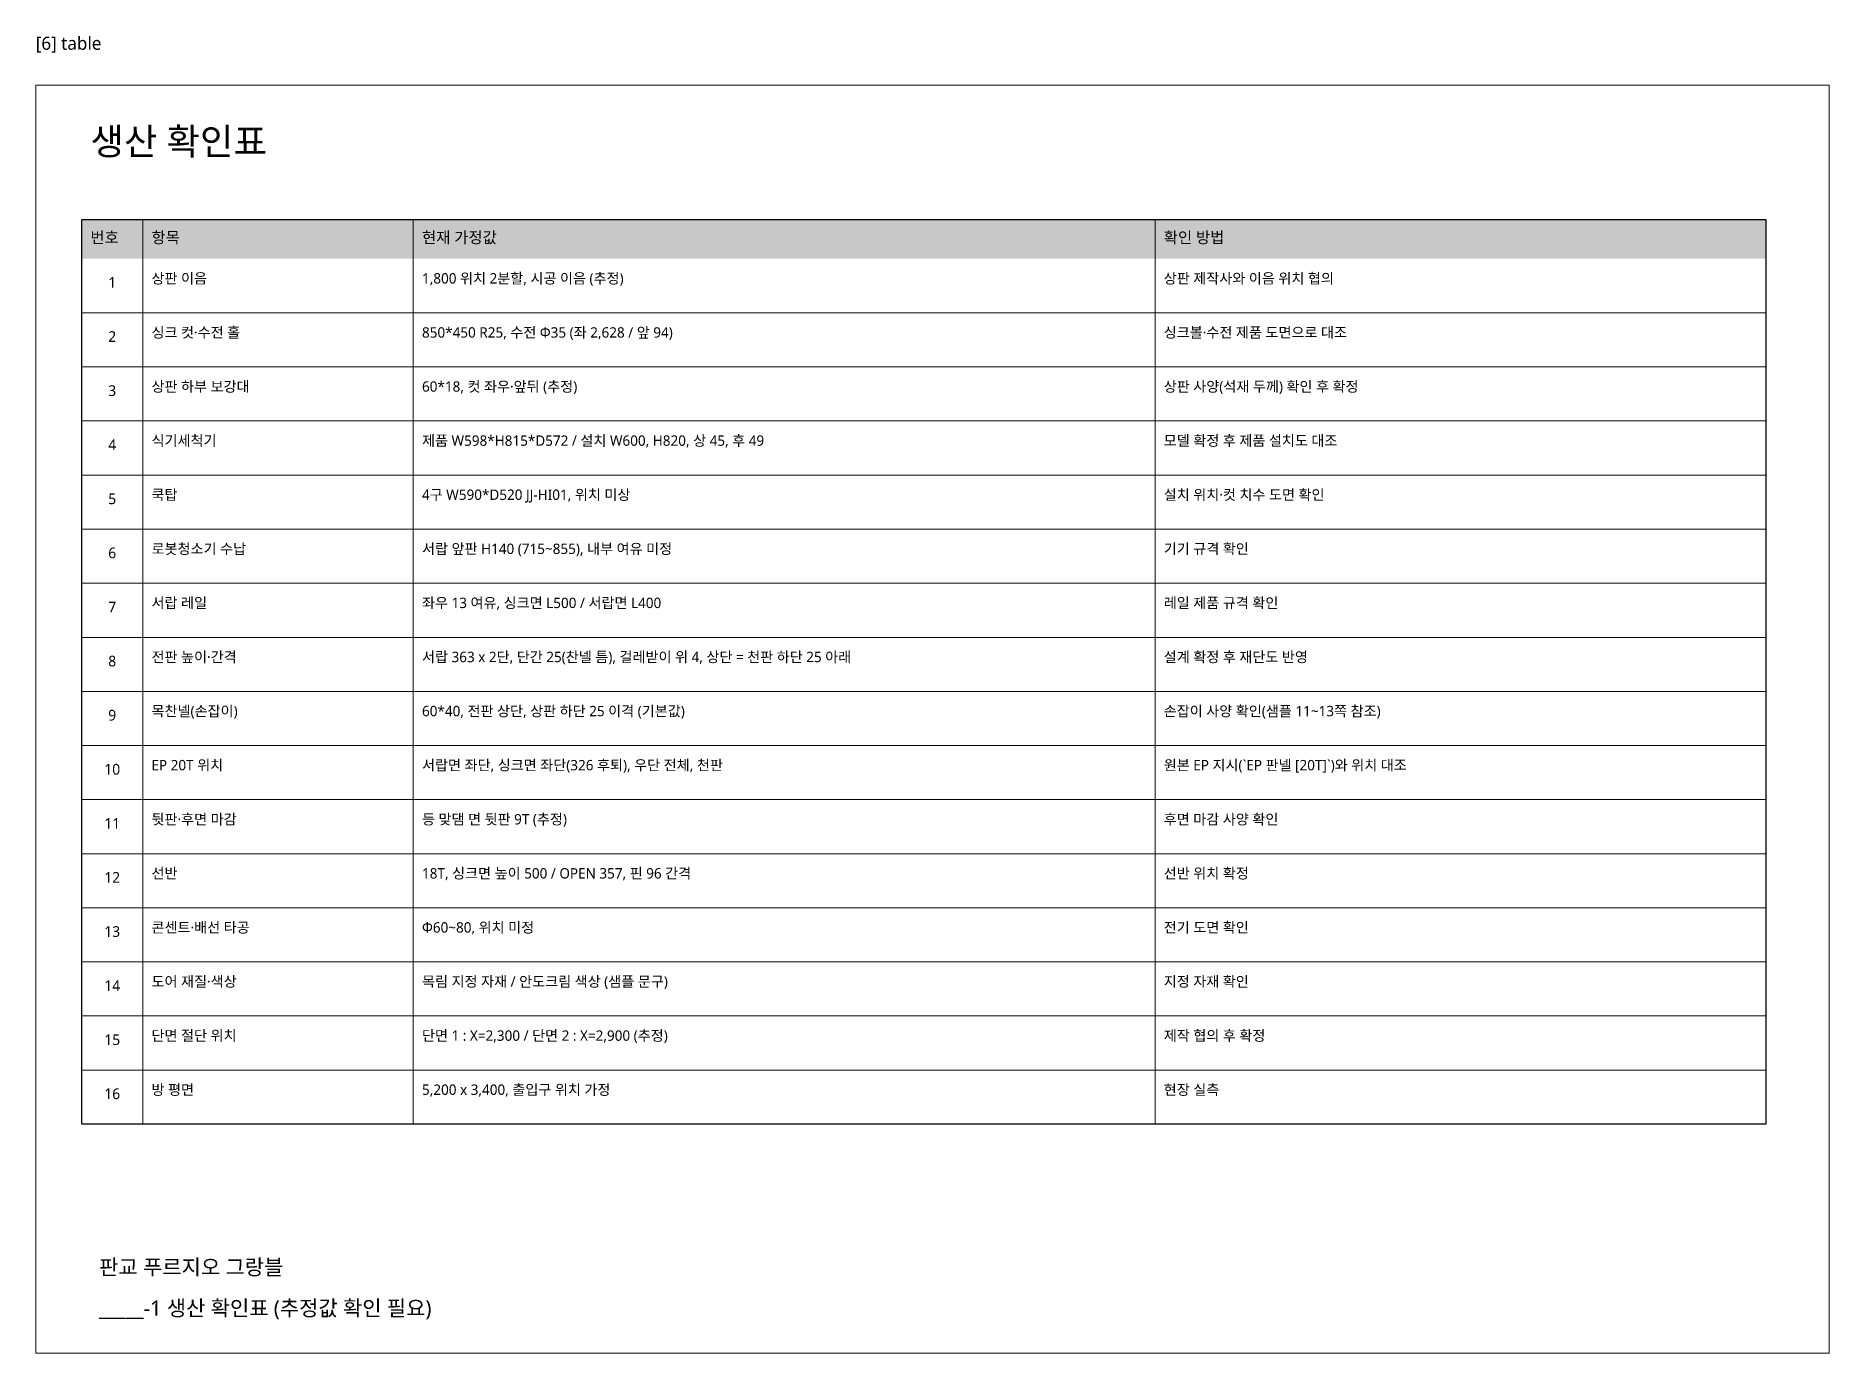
# Model space of a CAD drawing. Header units: millimetres. Extents: x 90 to 65828, y 62 to 7628.
# Drawn here: x 55552 to 65828, y 78 to 7627 of the extents above; entities that cross this region are included whole.
import ezdxf
from ezdxf.enums import TextEntityAlignment as Align

# ---------------------------------------------------------------- set-up
doc = ezdxf.new("R2010")
doc.units = ezdxf.units.MM
for name, color, linetype, lineweight, true_color in [('FRAME', 7, 'Continuous', 100, 0x000000), ('NOTE_BLUE', 5, 'Continuous', 9, 0x0000ff), ('NOTE_RED', 7, 'Continuous', 25, 0xde0038), ('TEXT', 7, 'Continuous', 13, 0x000000)]:
    doc.layers.add(name, color=color, linetype=linetype, lineweight=lineweight, true_color=true_color)
doc.layers.add('SHEET_FRAME_INFO', color=8, linetype='Continuous')
doc.styles.add('MALGUN', font='malgun.ttf')

msp = doc.modelspace()

# ---------------------------------------------------------------- texts
at = {"layer": 'NOTE_BLUE', "color": 5, "true_color": 0x0000ff, "style": 'MALGUN'}
for s, p in [('상판 제작사와 이음 위치 협의', (62015, 6190)), ('싱크볼·수전 제품 도면으로 대조', (62015, 5880)), ('상판 사양(석재 두께) 확인 후 확정', (62015, 5570)), ('모델 확정 후 제품 설치도 대조', (62015, 5260)), ('설치 위치·컷 치수 도면 확인', (62015, 4950)), ('기기 규격 확인', (62015, 4640)), ('레일 제품 규격 확인', (62015, 4330)), ('설계 확정 후 재단도 반영', (62015, 4020)), ('손잡이 사양 확인(샘플 11~13쪽 참조)', (62015, 3710)), ('원본 EP 지시(`EP 판넬 [20T]`)와 위치 대조', (62015, 3400)), ('후면 마감 사양 확인', (62015, 3090)), ('선반 위치 확정', (62015, 2780)), ('전기 도면 확인', (62015, 2470)), ('지정 자재 확인', (62015, 2160)), ('제작 협의 후 확정', (62015, 1850)), ('현장 실측', (62015, 1540))]:
    msp.add_text(s, height=59.4, dxfattribs=at).set_placement(p, align=Align.BOTTOM_LEFT)
at = {"layer": 'NOTE_RED', "color": 242, "true_color": 0xde0038, "style": 'MALGUN'}
for s, p in [('1,800 위치 2분할, 시공 이음 (추정)', (57765, 6190)), ('850*450 R25, 수전 Φ35 (좌 2,628 / 앞 94)', (57765, 5880)), ('60*18, 컷 좌우·앞뒤 (추정)', (57765, 5570)), ('제품 W598*H815*D572 / 설치 W600, H820, 상 45, 후 49', (57765, 5260)), ('4구 W590*D520 JJ-HI01, 위치 미상', (57765, 4950)), ('서랍 앞판 H140 (715~855), 내부 여유 미정', (57765, 4640)), ('좌우 13 여유, 싱크면 L500 / 서랍면 L400', (57765, 4330)), ('서랍 363 x 2단, 단간 25(찬넬 틈), 걸레받이 위 4, 상단 = 천판 하단 25 아래', (57765, 4020)), ('60*40, 전판 상단, 상판 하단 25 이격 (기본값)', (57765, 3710)), ('서랍면 좌단, 싱크면 좌단(326 후퇴), 우단 전체, 천판', (57765, 3400)), ('등 맞댐 면 뒷판 9T (추정)', (57765, 3090)), ('18T, 싱크면 높이 500 / OPEN 357, 핀 96 간격', (57765, 2780)), ('Φ60~80, 위치 미정', (57765, 2470)), ('목림 지정 자재 / 안도크림 색상 (샘플 문구)', (57765, 2160)), ('단면 1 : X=2,300 / 단면 2 : X=2,900 (추정)', (57765, 1850)), ('5,200 x 3,400, 출입구 위치 가정', (57765, 1540))]:
    msp.add_text(s, height=59.4, dxfattribs=at).set_placement(p, align=Align.BOTTOM_LEFT)
at = {"layer": 'SHEET_FRAME_INFO', "style": 'MALGUN'}
msp.add_text('[6] table', height=75, dxfattribs=at).set_placement((55552, 7525), align=Align.BOTTOM_LEFT)
at = {"layer": 'TEXT', "color": 18, "true_color": 0x000000, "style": 'MALGUN'}
for s, height, p in [('생산 확인표', 153, (55865, 6900)), ('상판 이음', 59.4, (56215, 6190)), ('싱크 컷·수전 홀', 59.4, (56215, 5880)), ('상판 하부 보강대', 59.4, (56215, 5570)), ('식기세척기', 59.4, (56215, 5260)), ('쿡탑', 59.4, (56215, 4950)), ('로봇청소기 수납', 59.4, (56215, 4640)), ('서랍 레일', 59.4, (56215, 4330)), ('전판 높이·간격', 59.4, (56215, 4020)), ('목찬넬(손잡이)', 59.4, (56215, 3710)), ('EP 20T 위치', 59.4, (56215, 3400)), ('뒷판·후면 마감', 59.4, (56215, 3090)), ('선반', 59.4, (56215, 2780)), ('콘센트·배선 타공', 59.4, (56215, 2470)), ('도어 재질·색상', 59.4, (56215, 2160)), ('단면 절단 위치', 59.4, (56215, 1850)), ('방 평면', 59.4, (56215, 1540)), ('판교 푸르지오 그랑블', 88.2, (55915, 500)), ('_____-1 생산 확인표 (추정값 확인 필요)', 88.2, (55915, 265))]:
    msp.add_text(s, height=height, dxfattribs=at).set_placement(p, align=Align.BOTTOM_LEFT)
at = {"layer": 'TEXT', "color": 7, "true_color": 0xffffff, "style": 'MALGUN'}
for s, p in [('번호', (55865, 6420)), ('항목', (56215, 6420)), ('현재 가정값', (57765, 6420)), ('확인 방법', (62015, 6420))]:
    msp.add_text(s, height=64.8, dxfattribs=at).set_placement(p, align=Align.BOTTOM_LEFT)
at = {"layer": 'TEXT', "color": 18, "true_color": 0x000000, "style": 'MALGUN'}
for s, p in [('1', (55990, 6165)), ('2', (55990, 5855)), ('3', (55990, 5545)), ('4', (55990, 5235)), ('5', (55990, 4925)), ('6', (55990, 4615)), ('7', (55990, 4305)), ('8', (55990, 3995)), ('9', (55990, 3685)), ('10', (55990, 3375)), ('11', (55990, 3065)), ('12', (55990, 2755)), ('13', (55990, 2445)), ('14', (55990, 2135)), ('15', (55990, 1825)), ('16', (55990, 1515))]:
    msp.add_text(s, height=61.2, dxfattribs=at).set_placement(p, align=Align.BOTTOM_CENTER)

# ---------------------------------------------------------------- hatches: boundary and pattern name
at = {"layer": 'FRAME', "true_color": 0x555555}
h = msp.add_hatch(color=251, dxfattribs=at)
h.dxf.hatch_style = 1
h.paths.add_polyline_path([(55815, 6575), (65465, 6575), (65465, 6350), (55815, 6350)])

# ---------------------------------------------------------------- linework, layer by layer
at = {"layer": 'FRAME', "color": 18, "lineweight": 13, "true_color": 0x000000}
for p, q in [((56165, 6575), (56165, 1390)), ((57715, 6575), (57715, 1390)), ((61965, 6575), (61965, 1390)), ((55815, 6040), (65465, 6040)), ((55815, 5730), (65465, 5730)), ((55815, 5420), (65465, 5420)), ((55815, 5110), (65465, 5110)), ((55815, 4800), (65465, 4800)), ((55815, 4490), (65465, 4490)), ((55815, 4180), (65465, 4180)), ((55815, 3870), (65465, 3870)), ((55815, 3560), (65465, 3560)), ((55815, 3250), (65465, 3250)), ((55815, 2940), (65465, 2940)), ((55815, 2630), (65465, 2630)), ((55815, 2320), (65465, 2320)), ((55815, 2010), (65465, 2010)), ((55815, 1700), (65465, 1700))]:
    msp.add_line(p, q, dxfattribs=at)
msp.add_lwpolyline([(55552, 7345), (65828, 7345), (65828, 78), (55552, 78)], close=True, dxfattribs=at)
at = {"layer": 'FRAME', "color": 18, "lineweight": 25, "true_color": 0x000000}
msp.add_lwpolyline([(55815, 6575), (65465, 6575), (65465, 1390), (55815, 1390)], close=True, dxfattribs=at)

msp.set_redraw_order([(e.dxf.handle, doc.entitydb.next_handle()) for e in msp.query("TEXT MTEXT ATTDEF DIMENSION ARC_DIMENSION")])  # texts and dimensions are drawn at this point

doc.saveas('drawing.dxf')
